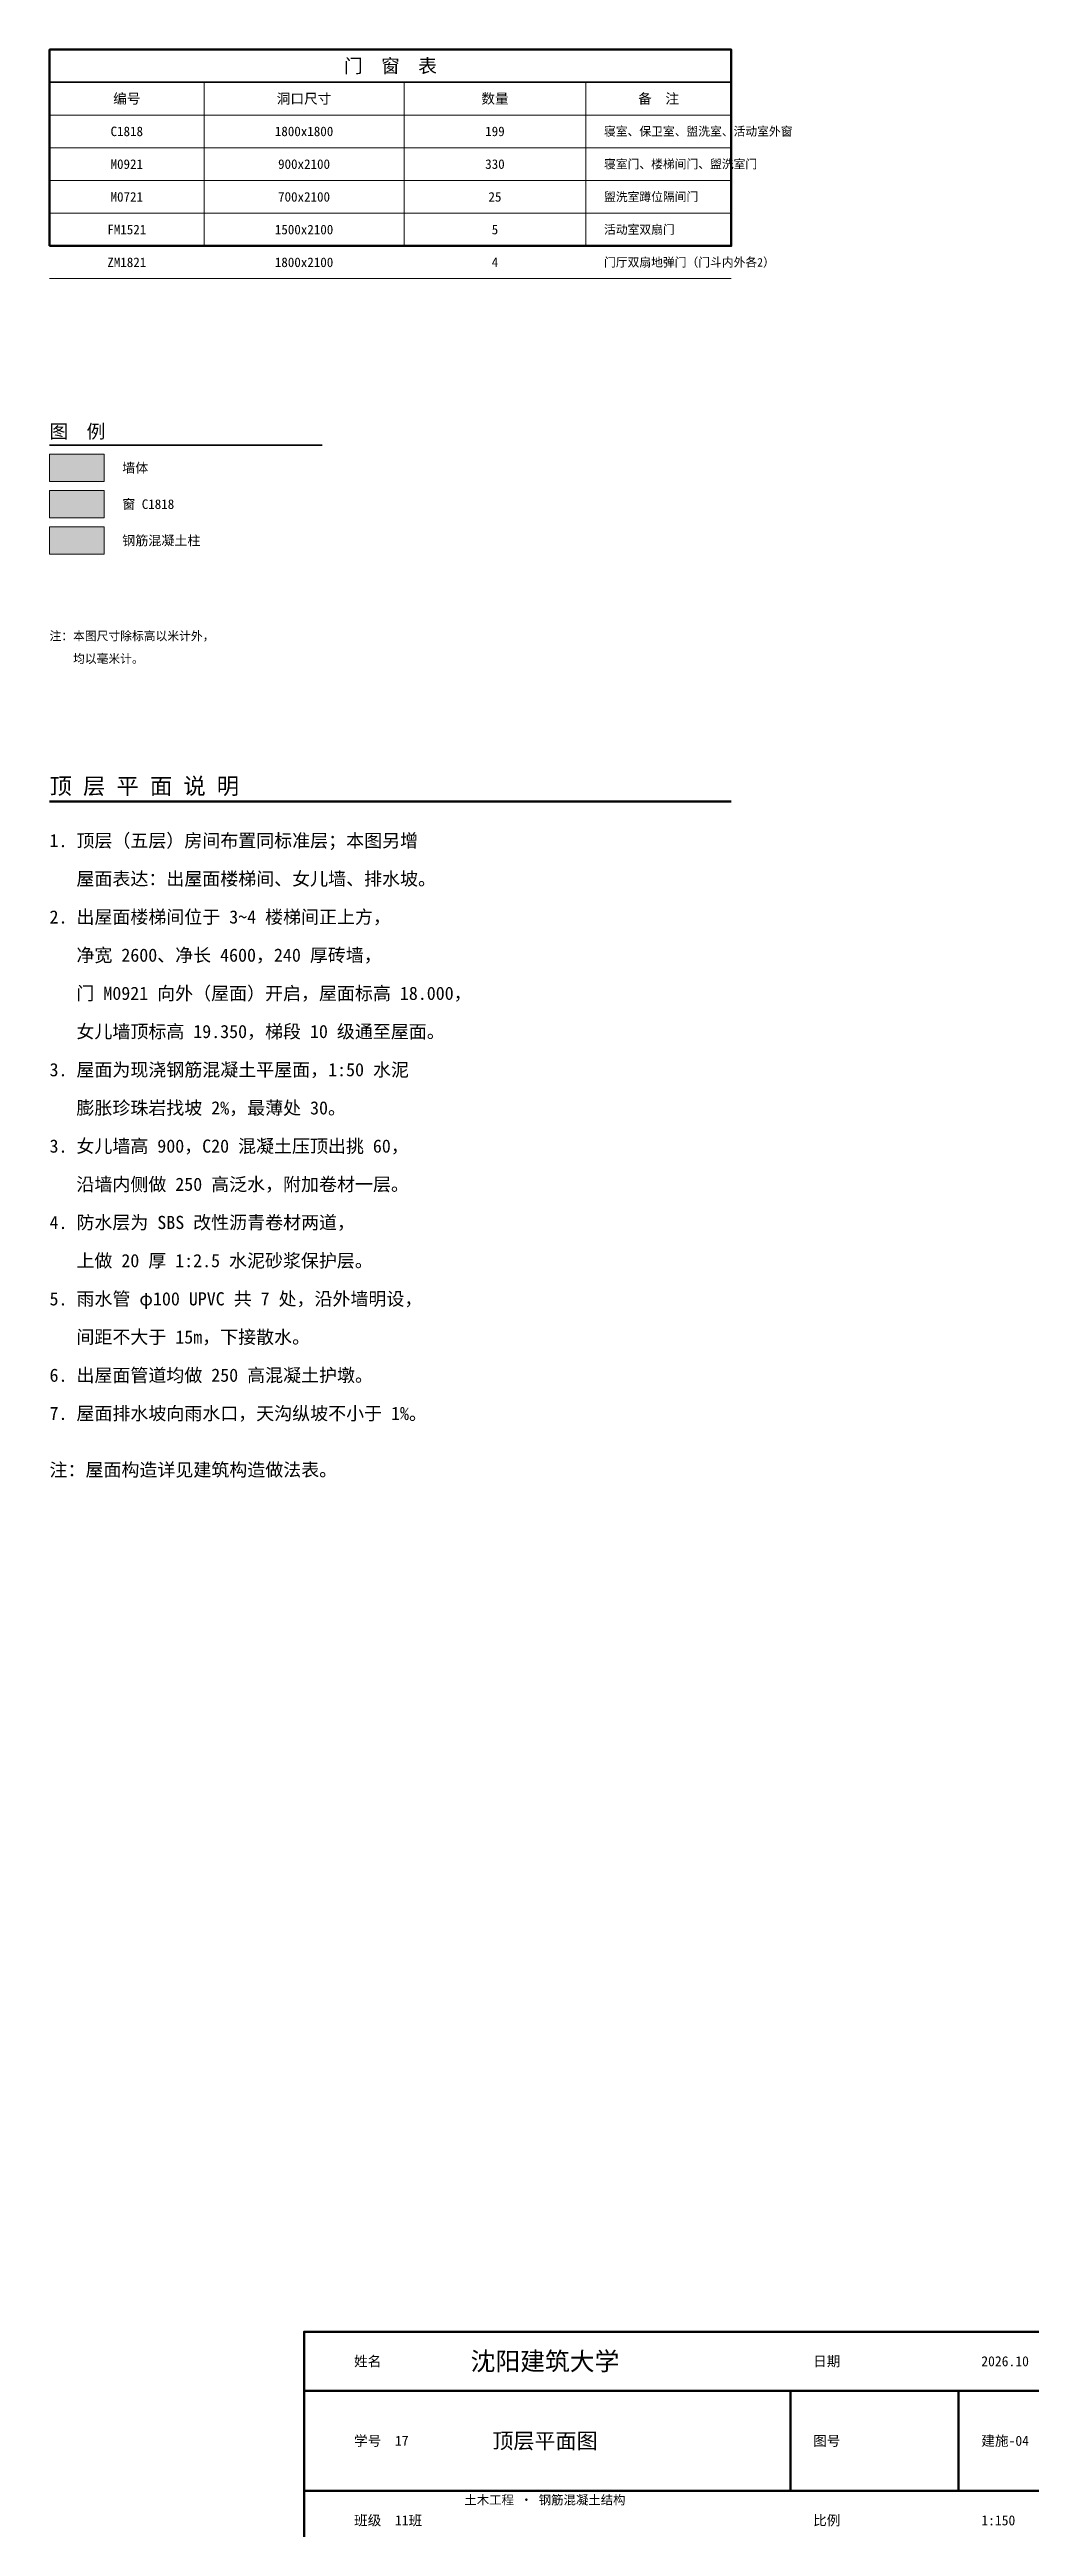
# Model space of a CAD drawing. Header units: millimetres. Extents: x -765001 to 8514001, y -765001 to 8412001.
# Drawn here: x 90000 to 122307, y 2273 to 84000 of the extents above; entities that cross this region are included whole.
import ezdxf
from ezdxf.enums import TextEntityAlignment as Align

# ---------------------------------------------------------------- set-up
doc = ezdxf.new("R2010")
doc.units = ezdxf.units.MM
doc.header["$LTSCALE"] = 3000
for name, color, linetype, lineweight in [('A-ANNO-TEXT', 7, 'CONTINUOUS', 13), ('A-DOOR', 7, 'CONTINUOUS', 35), ('A-FLOR', 7, 'CONTINUOUS', 18), ('A-HATCH', 8, 'CONTINUOUS', 9), ('A-WALL', 7, 'CONTINUOUS', 50)]:
    doc.layers.add(name, color=color, linetype=linetype, lineweight=lineweight)
doc.styles.add('HZ', font='simsun.ttc')
doc.styles.add('HZHT', font='simhei.ttf')

msp = doc.modelspace()

# ---------------------------------------------------------------- texts
at = {"layer": 'A-ANNO-TEXT'}
for s, height, style, p in [('门  窗  表', 450, 'HZHT', (101250, 83460)), ('编号', 330, 'HZ', (92550, 82380)), ('洞口尺寸', 330, 'HZ', (98400, 82380)), ('数量', 330, 'HZ', (104700, 82380)), ('备  注', 330, 'HZ', (110100, 82380)), ('C1818', 315, 'HZ', (92550, 81300)), ('1800x1800', 315, 'HZ', (98400, 81300)), ('199', 315, 'HZ', (104700, 81300)), ('M0921', 315, 'HZ', (92550, 80220)), ('900x2100', 315, 'HZ', (98400, 80220)), ('330', 315, 'HZ', (104700, 80220)), ('M0721', 315, 'HZ', (92550, 79140)), ('700x2100', 315, 'HZ', (98400, 79140)), ('25', 315, 'HZ', (104700, 79140)), ('FM1521', 315, 'HZ', (92550, 78060)), ('1500x2100', 315, 'HZ', (98400, 78060)), ('5', 315, 'HZ', (104700, 78060)), ('ZM1821', 315, 'HZ', (92550, 76980)), ('1800x2100', 315, 'HZ', (98400, 76980)), ('4', 315, 'HZ', (104700, 76980)), ('沈阳建筑大学', 600, 'HZHT', (106350, 7725)), ('顶层平面图', 510, 'HZHT', (106350, 5100)), ('土木工程 · 钢筋混凝土结构', 300, 'HZ', (106350, 3150))]:
    msp.add_text(s, height=height, dxfattribs=dict(at, style=style)).set_placement(p, align=Align.MIDDLE_CENTER)
for s, height, style, p in [('寝室、保卫室、盥洗室、活动室外窗', 285, 'HZ', (108300, 81300)), ('寝室门、楼梯间门、盥洗室门', 285, 'HZ', (108300, 80220)), ('盥洗室蹲位隔间门', 285, 'HZ', (108300, 79140)), ('活动室双扇门', 285, 'HZ', (108300, 78060)), ('门厅双扇地弹门（门斗内外各2）', 285, 'HZ', (108300, 76980)), ('图  例', 450, 'HZHT', (90000, 71400)), ('墙体', 315, 'HZ', (92400, 70200)), ('窗 C1818', 315, 'HZ', (92400, 69000)), ('钢筋混凝土柱', 315, 'HZ', (92400, 67800)), ('注：本图尺寸除标高以米计外，', 285, 'HZ', (90000, 64650)), ('    均以毫米计。', 285, 'HZ', (90000, 63900)), ('顶 层 平 面 说 明', 540, 'HZHT', (90000, 59700)), ('1. 顶层（五层）房间布置同标准层；本图另增', 435, 'HZ', (90000, 57900)), ('   屋面表达：出屋面楼梯间、女儿墙、排水坡。', 435, 'HZ', (90000, 56640)), ('2. 出屋面楼梯间位于 3~4 楼梯间正上方，', 435, 'HZ', (90000, 55380)), ('   净宽 2600、净长 4600，240 厚砖墙，', 435, 'HZ', (90000, 54120)), ('   门 M0921 向外（屋面）开启，屋面标高 18.000，', 435, 'HZ', (90000, 52860)), ('   女儿墙顶标高 19.350，梯段 10 级通至屋面。', 435, 'HZ', (90000, 51600)), ('3. 屋面为现浇钢筋混凝土平屋面，1:50 水泥', 435, 'HZ', (90000, 50340)), ('   膨胀珍珠岩找坡 2%，最薄处 30。', 435, 'HZ', (90000, 49080)), ('3. 女儿墙高 900，C20 混凝土压顶出挑 60，', 435, 'HZ', (90000, 47820)), ('   沿墙内侧做 250 高泛水，附加卷材一层。', 435, 'HZ', (90000, 46560)), ('4. 防水层为 SBS 改性沥青卷材两道，', 435, 'HZ', (90000, 45300)), ('   上做 20 厚 1:2.5 水泥砂浆保护层。', 435, 'HZ', (90000, 44040)), ('5. 雨水管 φ100 UPVC 共 7 处，沿外墙明设，', 435, 'HZ', (90000, 42780)), ('   间距不大于 15m，下接散水。', 435, 'HZ', (90000, 41520)), ('6. 出屋面管道均做 250 高混凝土护墩。', 435, 'HZ', (90000, 40260)), ('7. 屋面排水坡向雨水口，天沟纵坡不小于 1%。', 435, 'HZ', (90000, 39000)), ('注：屋面构造详见建筑构造做法表。', 435, 'HZ', (90000, 37140)), ('姓名', 330, 'HZ', (100050, 7725)), ('日期', 330, 'HZ', (115200, 7725)), ('2026.10', 330, 'HZ', (120750, 7725)), ('学号  17', 330, 'HZ', (100050, 5100)), ('图号', 330, 'HZ', (115200, 5100)), ('建施-04', 330, 'HZ', (120750, 5100)), ('班级  11班', 330, 'HZ', (100050, 2475)), ('比例', 330, 'HZ', (115200, 2475)), ('1:150', 330, 'HZ', (120750, 2475))]:
    msp.add_text(s, height=height, dxfattribs=dict(at, style=style)).set_placement(p, align=Align.MIDDLE_LEFT)

# ---------------------------------------------------------------- hatches: boundary and pattern name
at = {"layer": 'A-HATCH'}
h = msp.add_hatch(color=254, dxfattribs=at)
h.dxf.hatch_style = 1
h.paths.add_polyline_path([(90000, 69750), (91800, 69750), (91800, 70650), (90000, 70650)])
h = msp.add_hatch(color=7, dxfattribs=at)
h.dxf.hatch_style = 1
h.paths.add_polyline_path([(90000, 68550), (91800, 68550), (91800, 69450), (90000, 69450)])
h = msp.add_hatch(color=8, dxfattribs=at)
h.dxf.hatch_style = 1
h.paths.add_polyline_path([(90000, 67350), (91800, 67350), (91800, 68250), (90000, 68250)])

# ---------------------------------------------------------------- linework, layer by layer
at = {"layer": 'A-DOOR'}
for p, q in [((90000, 82920), (112500, 82920)), ((90000, 70950), (99000, 70950))]:
    msp.add_line(p, q, dxfattribs=at)
at = {"layer": 'A-FLOR'}
for p, q in [((95100, 82920), (95100, 77520)), ((101700, 82920), (101700, 77520)), ((107700, 82920), (107700, 77520)), ((90000, 81840), (112500, 81840)), ((90000, 80760), (112500, 80760)), ((90000, 79680), (112500, 79680)), ((90000, 78600), (112500, 78600)), ((90000, 77520), (112500, 77520)), ((90000, 76440), (112500, 76440))]:
    msp.add_line(p, q, dxfattribs=at)
for points in [[(90000, 69750), (91800, 69750), (91800, 70650), (90000, 70650)], [(90000, 68550), (91800, 68550), (91800, 69450), (90000, 69450)], [(90000, 67350), (91800, 67350), (91800, 68250), (90000, 68250)]]:
    msp.add_lwpolyline(points, close=True, dxfattribs=at)
at = {"layer": 'A-WALL'}
for p, q in [((90000, 59190), (112500, 59190)), ((98400, 6750), (124650, 6750)), ((114450, 3450), (114450, 6750)), ((120000, 3450), (120000, 6750)), ((98400, 3450), (124650, 3450))]:
    msp.add_line(p, q, dxfattribs=at)
for points in [[(90000, 77520), (112500, 77520), (112500, 84000), (90000, 84000)], [(98400, 1500), (124650, 1500), (124650, 8700), (98400, 8700)]]:
    msp.add_lwpolyline(points, close=True, dxfattribs=at)

msp.set_redraw_order([(e.dxf.handle, doc.entitydb.next_handle()) for e in msp.query("TEXT MTEXT ATTDEF DIMENSION ARC_DIMENSION")])  # texts and dimensions are drawn at this point

doc.saveas('drawing.dxf')
